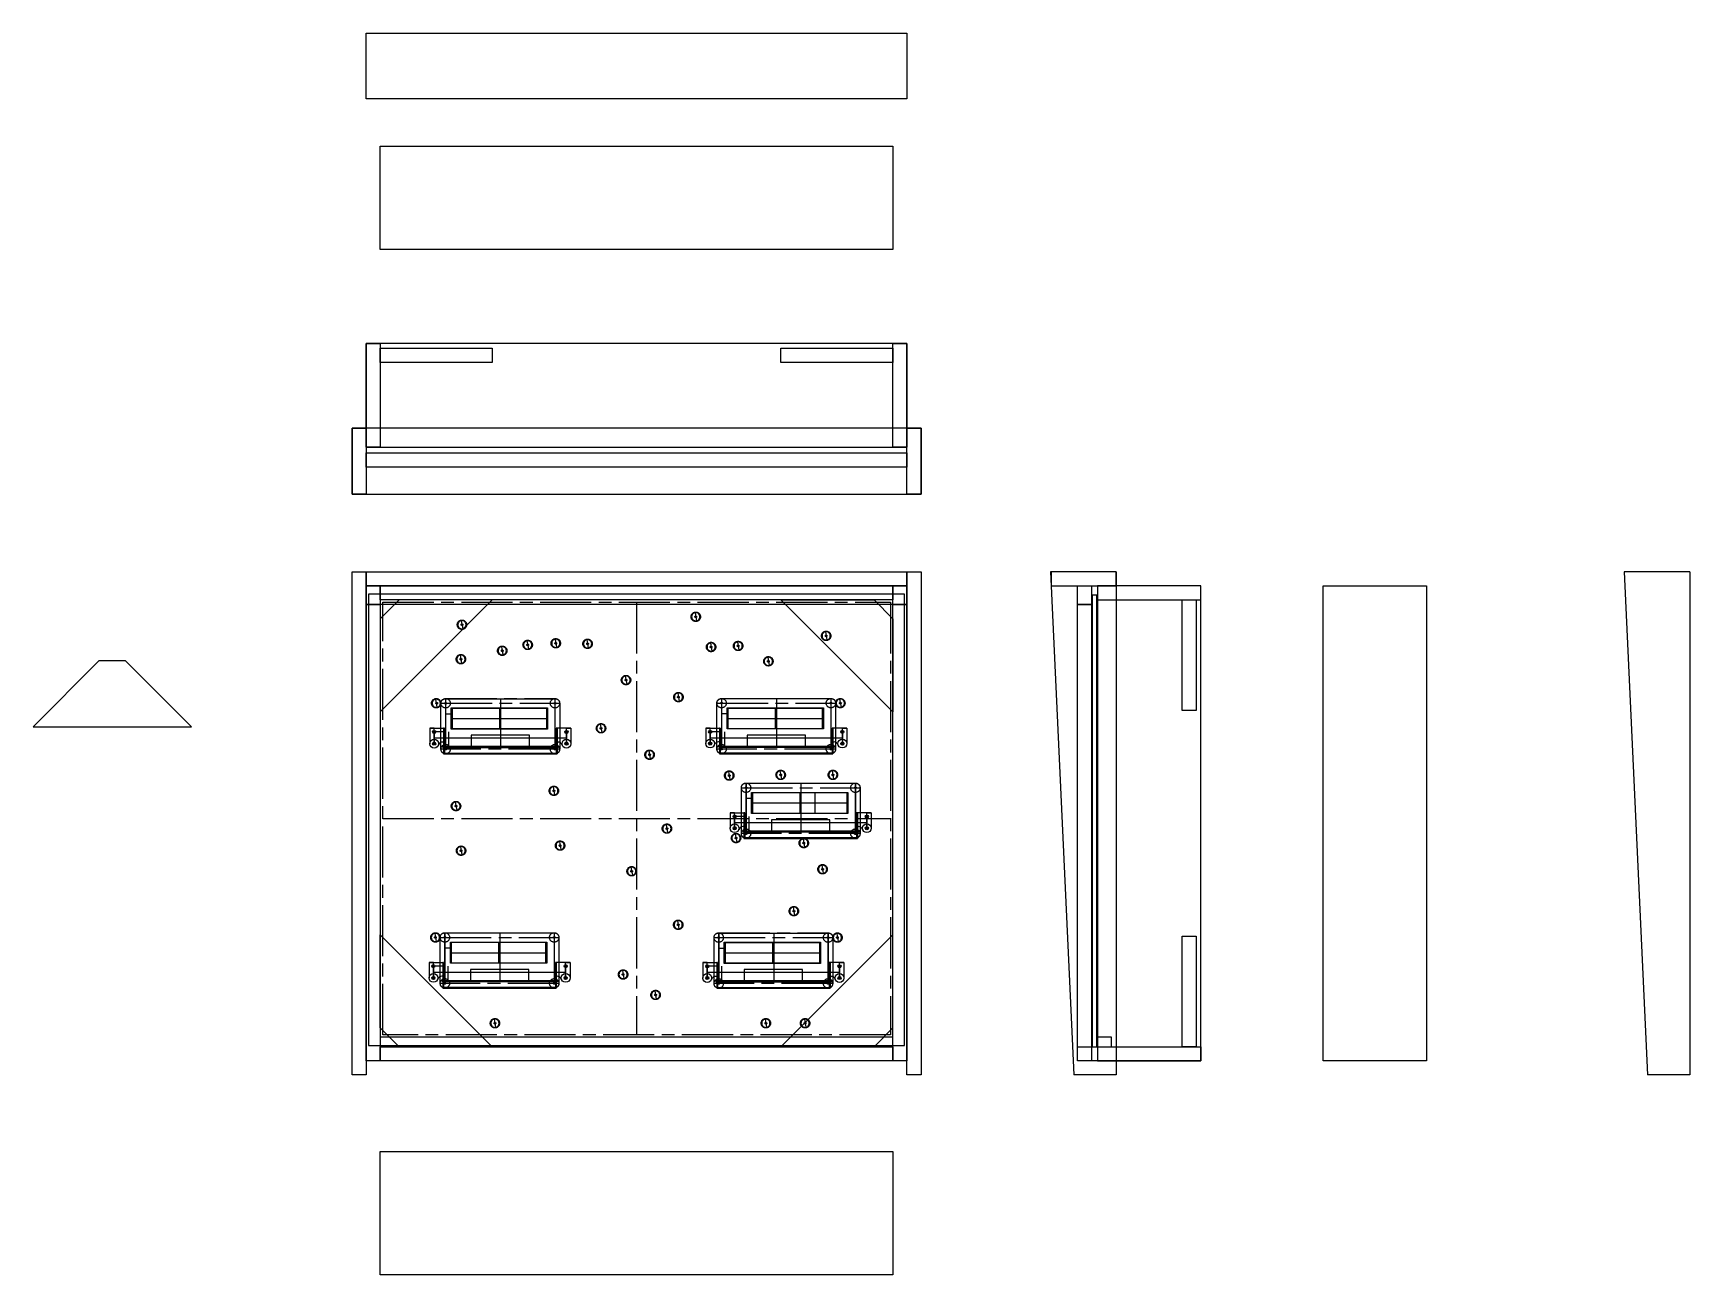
# Model space of a CAD drawing. Extents: x -36.7 to 51.4, y -18.6 to 47.4.
import ezdxf

# ---------------------------------------------------------------- set-up
doc = ezdxf.new("R2010")
doc.units = 0
doc.header["$LTSCALE"] = 5.43618
doc.header["$MEASUREMENT"] = 0
doc.linetypes.add('Center', pattern=[0.77, 0.5, -0.0725, 0.125, -0.0725])
doc.layers.add('ACRYLIC', color=12, linetype='Continuous', true_color=0xcc0000)
doc.layers.add('LAMPBOARD', color=3, linetype='Center', true_color=0x00ff00)
for name, color, linetype in [('ANGLEBRACKETS', 7, 'Continuous'), ('DISPLAYBRACKET', 7, 'Continuous'), ('LAMPSDXF', 7, 'Continuous'), ('RETAININGFRAME', 7, 'Continuous'), ('WOOD', 7, 'Continuous')]:
    doc.layers.add(name, color=color, linetype=linetype)

msp = doc.modelspace()

# ---------------------------------------------------------------- linework, layer by layer
at = {"layer": 'ACRYLIC'}
for p, q in [((-18.875, 17.562), (-18.875, -6.438)), ((9.625, 17.562), (-18.875, 17.562)), ((9.625, -6.438), (9.625, 17.562)), ((19.844, 17.5), (19.594, 17.5)), ((19.594, 17.5), (19.594, -6.5)), ((19.844, -6.5), (19.844, 17.5)), ((-14.777, 12.006), (-14.777, 12.006)), ((-14.483, 10.386), (-14.483, 11.511)), ((-14.483, 11.511), (-9.358, 11.511)), ((-9.358, 11.511), (-9.358, 10.386)), ((-0.106, 12.012), (-0.106, 12.012)), ((0.188, 10.392), (0.188, 11.517)), ((0.188, 11.517), (5.313, 11.517)), ((2.751, 11.517), (2.751, 10.392)), ((5.313, 11.517), (5.313, 10.392)), ((0.188, 10.954), (5.313, 10.954)), ((-15.296, 10.262), (-15.296, 10.262)), ((-9.358, 10.386), (-14.483, 10.386)), ((-8.258, 10.248), (-8.258, 10.248)), ((-0.625, 10.268), (-0.625, 10.268)), ((5.313, 10.392), (0.188, 10.392)), ((6.413, 10.254), (6.413, 10.254)), ((-15.296, 9.637), (-15.296, 9.637)), ((-8.258, 9.623), (-8.258, 9.623)), ((-0.625, 9.643), (-0.625, 9.643)), ((6.413, 9.629), (6.413, 9.629)), ((1.194, 7.514), (1.194, 7.514)), ((1.488, 5.894), (1.488, 7.019)), ((1.488, 7.019), (6.613, 7.019)), ((1.488, 6.456), (6.613, 6.456)), ((4.051, 7.019), (4.051, 5.894)), ((4.863, 5.894), (4.863, 7.019)), ((4.863, 7.019), (6.613, 7.019)), ((6.613, 7.019), (6.613, 5.894)), ((6.613, 7.019), (6.613, 5.894)), ((0.675, 5.77), (0.675, 5.77)), ((6.613, 5.894), (1.488, 5.894)), ((6.613, 5.894), (4.863, 5.894)), ((7.713, 5.756), (7.713, 5.756)), ((0.675, 5.145), (0.675, 5.145)), ((7.713, 5.131), (7.713, 5.131)), ((-14.819, -0.442), (-14.819, -0.442)), ((-0.259, -0.448), (-0.259, -0.448)), ((-14.525, -2.062), (-14.525, -0.938)), ((-14.525, -0.938), (-9.4, -0.938)), ((-14.525, -1.5), (-9.4, -1.5)), ((-11.963, -0.938), (-11.963, -2.062)), ((-9.4, -0.938), (-9.4, -2.062)), ((0.035, -2.068), (0.035, -0.944)), ((0.035, -0.944), (5.16, -0.944)), ((0.035, -1.506), (5.16, -1.506)), ((2.598, -0.944), (2.598, -2.068)), ((5.16, -0.944), (5.16, -2.068)), ((-15.338, -2.186), (-15.338, -2.186)), ((-9.4, -2.062), (-14.525, -2.062)), ((-8.3, -2.2), (-8.3, -2.2)), ((-0.778, -2.192), (-0.778, -2.192)), ((5.16, -2.068), (0.035, -2.068)), ((6.26, -2.206), (6.26, -2.206)), ((-15.338, -2.811), (-15.338, -2.811)), ((-8.3, -2.825), (-8.3, -2.825)), ((-0.778, -2.817), (-0.778, -2.817)), ((6.26, -2.831), (6.26, -2.831)), ((-18.875, -6.438), (9.625, -6.438)), ((19.594, -6.5), (19.844, -6.5))]:
    msp.add_line(p, q, dxfattribs=at)
at = {"layer": 'ANGLEBRACKETS'}
for p, q in [((-18.25, 11.3), (-12.3, 17.25)), ((-17.25, 17.25), (-18.25, 16.25)), ((-12.3, 17.25), (-17.25, 17.25)), ((9, 11.3), (3.05, 17.25)), ((3.05, 17.25), (8, 17.25)), ((8, 17.25), (9, 16.25)), ((-18.25, 16.25), (-18.25, 11.3)), ((9, 16.25), (9, 11.3)), ((-33.209, 14.01), (-36.709, 10.51)), ((-31.795, 14.01), (-33.209, 14.01)), ((-28.295, 10.51), (-31.795, 14.01)), ((-36.709, 10.51), (-28.295, 10.51)), ((-18.25, -0.55), (-12.3, -6.5)), ((-18.25, -5.5), (-18.25, -0.55)), ((9, -0.55), (3.05, -6.5)), ((9, -5.5), (9, -0.55)), ((-17.25, -6.5), (-18.25, -5.5)), ((8, -6.5), (9, -5.5)), ((-12.3, -6.5), (-17.25, -6.5)), ((3.05, -6.5), (8, -6.5))]:
    msp.add_line(p, q, dxfattribs=at)
at = {"layer": 'DISPLAYBRACKET'}
for p, q in [((-14.771, 11.998), (-8.97, 11.998)), ((-14.771, 9.453), (-14.771, 11.998)), ((-14.421, 10.398), (-14.421, 11.498)), ((-14.421, 11.498), (-9.421, 11.498)), ((-11.921, 11.498), (-11.921, 10.398)), ((-11.921, 11.498), (-11.921, 10.398)), ((-11.855, 11.998), (-11.855, 9.453)), ((-9.421, 11.498), (-9.421, 10.398)), ((-8.97, 11.998), (-8.97, 9.453)), ((-0.1, 12.004), (5.7, 12.004)), ((-0.1, 9.459), (-0.1, 12.004)), ((0.251, 10.404), (0.251, 11.504)), ((0.251, 11.504), (5.25, 11.504)), ((2.751, 11.504), (2.751, 10.404)), ((2.751, 11.504), (2.751, 10.404)), ((2.816, 12.004), (2.816, 9.459)), ((5.25, 11.504), (5.25, 10.404)), ((5.7, 12.004), (5.7, 9.459)), ((-14.771, 11.198), (-14.421, 11.198)), ((-14.421, 10.948), (-9.421, 10.948)), ((-14.095, 10.948), (-9.745, 10.948)), ((-0.1, 11.204), (0.251, 11.204)), ((0.251, 10.954), (5.25, 10.954)), ((0.576, 10.954), (4.926, 10.954)), ((-15.386, 10.428), (-15.62, 10.428)), ((-15.62, 10.428), (-15.62, 9.607)), ((-15.62, 10.428), (-14.845, 10.428)), ((-15.386, 10.315), (-15.386, 10.428)), ((-14.771, 10.232), (-15.386, 10.232)), ((-15.386, 9.607), (-15.386, 10.232)), ((-15.386, 9.919), (-8.355, 9.919)), ((-14.845, 9.692), (-14.942, 9.692)), ((-14.845, 10.428), (-14.886, 10.428)), ((-14.886, 10.428), (-14.886, 9.068)), ((-14.845, 10.428), (-14.845, 9.692)), ((-14.845, 9.692), (-14.845, 9.068)), ((-14.605, 9.393), (-14.605, 10.232)), ((-9.421, 10.398), (-14.421, 10.398)), ((-10.32, 10.053), (-13.421, 10.053)), ((-13.421, 10.053), (-13.421, 9.453)), ((-10.32, 9.453), (-10.32, 10.053)), ((-8.896, 10.428), (-8.855, 10.428)), ((-8.896, 10.428), (-8.896, 9.692)), ((-8.121, 10.428), (-8.896, 10.428)), ((-8.896, 9.692), (-8.896, 9.068)), ((-8.896, 9.692), (-8.799, 9.692)), ((-8.855, 10.428), (-8.855, 9.068)), ((-8.355, 10.315), (-8.355, 10.428)), ((-8.355, 10.428), (-8.121, 10.428)), ((-8.355, 9.607), (-8.355, 10.232)), ((-8.121, 10.428), (-8.121, 9.607)), ((-0.715, 10.434), (-0.949, 10.434)), ((-0.949, 10.434), (-0.949, 9.613)), ((-0.949, 10.434), (-0.174, 10.434)), ((-0.715, 10.321), (-0.715, 10.434)), ((-0.1, 10.238), (-0.715, 10.238)), ((-0.715, 9.613), (-0.715, 10.238)), ((-0.715, 9.925), (6.316, 9.925)), ((-0.174, 9.698), (-0.271, 9.698)), ((-0.174, 10.434), (-0.214, 10.434)), ((-0.214, 10.434), (-0.214, 9.074)), ((-0.174, 10.434), (-0.174, 9.698)), ((-0.174, 9.698), (-0.174, 9.074)), ((0.066, 9.399), (0.066, 10.238)), ((5.25, 10.404), (0.251, 10.404)), ((4.351, 10.059), (1.25, 10.059)), ((1.25, 10.059), (1.25, 9.459)), ((4.351, 9.459), (4.351, 10.059)), ((5.776, 10.434), (5.816, 10.434)), ((5.776, 10.434), (5.776, 9.698)), ((6.55, 10.434), (5.776, 10.434)), ((5.776, 9.698), (5.776, 9.074)), ((5.776, 9.698), (5.872, 9.698)), ((5.816, 10.434), (5.816, 9.074)), ((6.316, 10.321), (6.316, 10.434)), ((6.316, 10.434), (6.55, 10.434)), ((6.316, 9.613), (6.316, 10.238)), ((6.55, 10.434), (6.55, 9.613)), ((-14.911, 9.423), (-14.886, 9.423)), ((-14.905, 9.393), (-14.905, 9.453)), ((-14.905, 9.453), (-8.806, 9.453)), ((-8.806, 9.393), (-14.905, 9.393)), ((-14.886, 9.453), (-14.886, 9.493)), ((-14.886, 9.068), (-8.855, 9.068)), ((-14.845, 9.068), (-14.845, 9.108)), ((-14.845, 9.108), (-8.896, 9.108)), ((-8.97, 9.453), (-14.771, 9.453)), ((-13.421, 9.453), (-10.32, 9.453)), ((-8.831, 9.423), (-8.855, 9.423)), ((-8.806, 9.453), (-8.806, 9.393)), ((-0.239, 9.429), (-0.214, 9.429)), ((-0.234, 9.399), (-0.234, 9.459)), ((-0.234, 9.459), (5.865, 9.459)), ((5.865, 9.399), (-0.234, 9.399)), ((-0.214, 9.459), (-0.214, 9.499)), ((-0.214, 9.074), (5.816, 9.074)), ((-0.174, 9.074), (-0.174, 9.114)), ((-0.174, 9.114), (5.776, 9.114)), ((5.7, 9.459), (-0.1, 9.459)), ((1.25, 9.459), (4.351, 9.459)), ((5.84, 9.429), (5.816, 9.429)), ((5.865, 9.459), (5.865, 9.399)), ((1.2, 7.506), (7, 7.506)), ((1.2, 4.961), (1.2, 7.506)), ((4.115, 7.506), (4.115, 4.961)), ((7, 7.506), (7, 4.961)), ((1.2, 6.706), (1.55, 6.706)), ((1.55, 5.906), (1.55, 7.006)), ((1.55, 7.006), (6.551, 7.006)), ((1.55, 6.456), (6.551, 6.456)), ((1.875, 6.456), (6.226, 6.456)), ((4.051, 7.006), (4.051, 5.906)), ((4.051, 7.006), (4.051, 5.906)), ((6.551, 7.006), (6.551, 5.906)), ((0.586, 5.936), (0.351, 5.936)), ((0.351, 5.936), (0.351, 5.114)), ((0.351, 5.936), (1.125, 5.936)), ((0.586, 5.823), (0.586, 5.936)), ((1.2, 5.739), (0.586, 5.739)), ((0.586, 5.114), (0.586, 5.739)), ((0.586, 5.427), (7.615, 5.427)), ((1.125, 5.936), (1.085, 5.936)), ((1.085, 5.936), (1.085, 4.576)), ((1.125, 5.936), (1.125, 5.2)), ((1.365, 4.901), (1.365, 5.739)), ((6.551, 5.906), (1.55, 5.906)), ((5.651, 5.561), (2.55, 5.561)), ((2.55, 5.561), (2.55, 4.961)), ((5.651, 4.961), (5.651, 5.561)), ((7.075, 5.936), (7.115, 5.936)), ((7.075, 5.936), (7.075, 5.2)), ((7.849, 5.936), (7.075, 5.936)), ((7.115, 5.936), (7.115, 4.576)), ((7.615, 5.823), (7.615, 5.936)), ((7.615, 5.936), (7.849, 5.936)), ((7.615, 5.114), (7.615, 5.739)), ((7.849, 5.936), (7.849, 5.114)), ((1.125, 5.2), (1.029, 5.2)), ((1.06, 4.931), (1.085, 4.931)), ((1.065, 4.901), (1.065, 4.961)), ((1.065, 4.961), (7.165, 4.961)), ((7.165, 4.901), (1.065, 4.901)), ((1.085, 4.961), (1.085, 5.001)), ((1.085, 4.576), (7.115, 4.576)), ((1.125, 5.2), (1.125, 4.576)), ((1.125, 4.576), (1.125, 4.616)), ((1.125, 4.616), (7.075, 4.616)), ((7, 4.961), (1.2, 4.961)), ((2.55, 4.961), (5.651, 4.961)), ((7.075, 5.2), (7.075, 4.576)), ((7.075, 5.2), (7.172, 5.2)), ((7.141, 4.931), (7.115, 4.931)), ((7.165, 4.961), (7.165, 4.901)), ((-14.812, -0.45), (-9.012, -0.45)), ((-14.812, -2.995), (-14.812, -0.45)), ((-11.898, -0.45), (-11.898, -2.995)), ((-9.012, -0.45), (-9.012, -2.995)), ((-0.253, -0.456), (5.548, -0.456)), ((-0.253, -3.001), (-0.253, -0.456)), ((2.663, -0.456), (2.663, -3.001)), ((5.548, -0.456), (5.548, -3.001)), ((-14.812, -1.25), (-14.463, -1.25)), ((-14.463, -2.05), (-14.463, -0.95)), ((-14.463, -0.95), (-9.463, -0.95)), ((-14.463, -1.5), (-9.463, -1.5)), ((-14.137, -1.5), (-9.787, -1.5)), ((-11.963, -0.95), (-11.963, -2.05)), ((-11.963, -0.95), (-11.963, -2.05)), ((-9.463, -0.95), (-9.463, -2.05)), ((-0.253, -1.256), (0.098, -1.256)), ((0.098, -2.056), (0.098, -0.956)), ((0.098, -0.956), (5.098, -0.956)), ((0.098, -1.506), (5.098, -1.506)), ((0.422, -1.506), (4.772, -1.506)), ((2.598, -0.956), (2.598, -2.056)), ((2.598, -0.956), (2.598, -2.056)), ((5.098, -0.956), (5.098, -2.056)), ((-15.428, -2.02), (-15.662, -2.02)), ((-15.662, -2.02), (-15.662, -2.842)), ((-15.662, -2.02), (-14.887, -2.02)), ((-15.428, -2.133), (-15.428, -2.02)), ((-14.812, -2.216), (-15.428, -2.216)), ((-15.428, -2.842), (-15.428, -2.216)), ((-15.428, -2.529), (-8.398, -2.529)), ((-14.887, -2.02), (-14.928, -2.02)), ((-14.928, -2.02), (-14.928, -3.38)), ((-14.887, -2.02), (-14.887, -2.756)), ((-14.648, -3.055), (-14.648, -2.216)), ((-9.463, -2.05), (-14.463, -2.05)), ((-10.363, -2.395), (-13.463, -2.395)), ((-13.463, -2.395), (-13.463, -2.995)), ((-10.363, -2.995), (-10.363, -2.395)), ((-8.938, -2.02), (-8.898, -2.02)), ((-8.938, -2.02), (-8.938, -2.756)), ((-8.164, -2.02), (-8.938, -2.02)), ((-8.898, -2.02), (-8.898, -3.38)), ((-8.398, -2.133), (-8.398, -2.02)), ((-8.398, -2.02), (-8.164, -2.02)), ((-8.398, -2.842), (-8.398, -2.216)), ((-8.164, -2.02), (-8.164, -2.842)), ((-0.868, -2.026), (-1.101, -2.026)), ((-1.101, -2.026), (-1.101, -2.848)), ((-1.101, -2.026), (-0.328, -2.026)), ((-0.868, -2.139), (-0.868, -2.026)), ((-0.253, -2.223), (-0.868, -2.223)), ((-0.868, -2.848), (-0.868, -2.223)), ((-0.868, -2.535), (6.162, -2.535)), ((-0.328, -2.026), (-0.367, -2.026)), ((-0.367, -2.026), (-0.367, -3.386)), ((-0.328, -2.026), (-0.328, -2.762)), ((-0.087, -3.061), (-0.087, -2.223)), ((5.098, -2.056), (0.098, -2.056)), ((4.197, -2.401), (1.097, -2.401)), ((1.097, -2.401), (1.097, -3.001)), ((4.197, -3.001), (4.197, -2.401)), ((5.622, -2.026), (5.662, -2.026)), ((5.622, -2.026), (5.622, -2.762)), ((6.396, -2.026), (5.622, -2.026)), ((5.662, -2.026), (5.662, -3.386)), ((6.162, -2.139), (6.162, -2.026)), ((6.162, -2.026), (6.396, -2.026)), ((6.162, -2.848), (6.162, -2.223)), ((6.396, -2.026), (6.396, -2.848)), ((-14.887, -2.756), (-14.984, -2.756)), ((-14.953, -3.025), (-14.928, -3.025)), ((-14.947, -3.055), (-14.947, -2.995)), ((-14.947, -2.995), (-8.848, -2.995)), ((-8.848, -3.055), (-14.947, -3.055)), ((-14.928, -2.995), (-14.928, -2.955)), ((-14.928, -3.38), (-8.898, -3.38)), ((-14.887, -2.756), (-14.887, -3.38)), ((-14.887, -3.38), (-14.887, -3.34)), ((-14.887, -3.34), (-8.938, -3.34)), ((-9.012, -2.995), (-14.812, -2.995)), ((-13.463, -2.995), (-10.363, -2.995)), ((-8.938, -2.756), (-8.938, -3.38)), ((-8.938, -2.756), (-8.841, -2.756)), ((-8.873, -3.025), (-8.898, -3.025)), ((-8.848, -2.995), (-8.848, -3.055)), ((-0.328, -2.762), (-0.424, -2.762)), ((-0.393, -3.031), (-0.367, -3.031)), ((-0.388, -3.061), (-0.388, -3.001)), ((-0.388, -3.001), (5.713, -3.001)), ((5.713, -3.061), (-0.388, -3.061)), ((-0.367, -3.001), (-0.367, -2.961)), ((-0.367, -3.386), (5.662, -3.386)), ((-0.328, -2.762), (-0.328, -3.386)), ((-0.328, -3.386), (-0.328, -3.346)), ((-0.328, -3.346), (5.622, -3.346)), ((5.548, -3.001), (-0.253, -3.001)), ((1.097, -3.001), (4.197, -3.001)), ((5.622, -2.762), (5.622, -3.386)), ((5.622, -2.762), (5.719, -2.762)), ((5.688, -3.031), (5.662, -3.031)), ((5.713, -3.001), (5.713, -3.061))]:
    msp.add_line(p, q, dxfattribs=at)
for centre, radius in [((-15.386, 9.607), 0.234), ((-15.386, 10.232), 0.0838), ((-15.386, 9.607), 0.0838), ((-8.355, 9.607), 0.234), ((-8.355, 10.232), 0.0838), ((-8.355, 9.607), 0.0838), ((-0.715, 9.613), 0.234), ((-0.715, 10.238), 0.0838), ((-0.715, 9.613), 0.0838), ((6.316, 9.613), 0.234), ((6.316, 10.238), 0.0838), ((6.316, 9.613), 0.0838), ((0.586, 5.114), 0.234), ((0.586, 5.739), 0.0838), ((7.615, 5.114), 0.234), ((7.615, 5.739), 0.0838), ((0.586, 5.114), 0.0838), ((7.615, 5.114), 0.0838), ((-15.428, -2.842), 0.234), ((-15.428, -2.216), 0.0838), ((-8.398, -2.842), 0.234), ((-8.398, -2.216), 0.0838), ((-0.868, -2.848), 0.234), ((-0.868, -2.223), 0.0838), ((6.162, -2.848), 0.234), ((6.162, -2.223), 0.0838), ((-15.428, -2.842), 0.0838), ((-8.398, -2.842), 0.0838), ((-0.868, -2.848), 0.0838), ((6.162, -2.848), 0.0838)]:
    msp.add_circle(centre, radius, dxfattribs=at)
for centre, start, end in [((-14.942, 9.458), 90, 161.53209), ((-8.799, 9.458), 18.46791, 90), ((-0.271, 9.464), 90, 161.53209), ((5.872, 9.464), 18.46791, 90), ((1.029, 4.966), 90, 161.53209), ((7.172, 4.966), 18.46791, 90), ((-14.984, -2.99), 90, 161.53209), ((-8.841, -2.99), 18.46791, 90), ((-0.424, -2.996), 90, 161.53209), ((5.719, -2.996), 18.46791, 90)]:
    msp.add_arc(centre, 0.234, start, end, dxfattribs=at)
at = {"layer": 'LAMPBOARD'}
for p, q in [((-18.125, -5.875), (-18.125, 17.125)), ((-18.125, 17.125), (8.875, 17.125)), ((-4.625, 17.125), (-4.625, -5.875)), ((8.875, 17.125), (8.875, -5.875)), ((-13.954, 15.931), (-13.865, 15.931)), ((-13.947, 16.146), (-13.872, 15.715)), ((-13.91, 15.975), (-13.91, 15.886)), ((-1.524, 16.353), (-1.435, 16.353)), ((-1.517, 16.569), (-1.442, 16.138)), ((-1.48, 16.398), (-1.48, 16.309)), ((-10.452, 15.075), (-10.377, 14.644)), ((-8.958, 15.16), (-8.883, 14.728)), ((-8.921, 14.989), (-8.921, 14.9)), ((-7.267, 15.132), (-7.192, 14.7)), ((0.737, 15.019), (0.813, 14.587)), ((5.409, 15.339), (5.498, 15.339)), ((5.416, 15.554), (5.492, 15.123)), ((5.454, 15.383), (5.454, 15.294)), ((-14.011, 14.099), (-13.922, 14.099)), ((-14.004, 14.314), (-13.928, 13.883)), ((-13.966, 14.143), (-13.966, 14.054)), ((-11.812, 14.549), (-11.723, 14.549)), ((-11.805, 14.765), (-11.73, 14.334)), ((-11.768, 14.594), (-11.768, 14.505)), ((-10.459, 14.86), (-10.37, 14.86)), ((-10.415, 14.904), (-10.415, 14.815)), ((-8.965, 14.944), (-8.876, 14.944)), ((-7.274, 14.916), (-7.185, 14.916)), ((-7.23, 14.96), (-7.23, 14.871)), ((-0.707, 14.747), (-0.618, 14.747)), ((-0.7, 14.963), (-0.625, 14.531)), ((-0.662, 14.791), (-0.662, 14.702)), ((0.731, 14.803), (0.82, 14.803)), ((0.775, 14.848), (0.775, 14.759)), ((2.344, 14.202), (2.419, 13.77)), ((2.337, 13.986), (2.426, 13.986)), ((2.382, 14.03), (2.382, 13.941)), ((-5.232, 12.987), (-5.143, 12.987)), ((-5.225, 13.203), (-5.15, 12.771)), ((-5.188, 13.031), (-5.188, 12.942)), ((-15.315, 11.972), (-15.239, 11.54)), ((-15.027, 11.756), (-8.714, 11.756)), ((-15.027, 9.318), (-15.027, 11.756)), ((-14.777, 12.006), (-14.777, 9.068)), ((-14.777, 12.006), (-8.964, 12.006)), ((-8.964, 12.006), (-8.964, 9.068)), ((-8.714, 11.756), (-8.714, 9.318)), ((-2.443, 12.082), (-2.354, 12.082)), ((-2.437, 12.298), (-2.361, 11.866)), ((-2.399, 12.127), (-2.399, 12.038)), ((-0.356, 11.762), (5.957, 11.762)), ((-0.356, 9.324), (-0.356, 11.762)), ((-0.106, 12.012), (-0.106, 9.074)), ((-0.106, 12.012), (5.707, 12.012)), ((5.707, 12.012), (5.707, 9.074)), ((5.957, 11.762), (5.957, 9.324)), ((6.162, 11.762), (6.251, 11.762)), ((6.169, 11.978), (6.245, 11.546)), ((6.207, 11.807), (6.207, 11.718)), ((-6.554, 10.642), (-6.478, 10.211)), ((-15.43, 10.232), (-15.341, 10.232)), ((-15.386, 10.276), (-15.386, 9.562)), ((-8.311, 10.232), (-8.4, 10.232)), ((-8.355, 10.276), (-8.355, 9.562)), ((-6.561, 10.426), (-6.472, 10.426)), ((-6.516, 10.471), (-6.516, 10.382)), ((-0.759, 10.238), (-0.67, 10.238)), ((-0.715, 10.282), (-0.715, 9.568)), ((6.36, 10.238), (6.271, 10.238)), ((6.316, 10.282), (6.316, 9.568)), ((-15.43, 9.607), (-15.341, 9.607)), ((-8.714, 9.318), (-15.027, 9.318)), ((-8.964, 9.068), (-14.777, 9.068)), ((-8.4, 9.607), (-8.311, 9.607)), ((-3.981, 9.021), (-3.892, 9.021)), ((-3.974, 9.237), (-3.899, 8.805)), ((-3.936, 9.066), (-3.936, 8.977)), ((-0.759, 9.613), (-0.67, 9.613)), ((5.957, 9.324), (-0.356, 9.324)), ((5.707, 9.074), (-0.106, 9.074)), ((6.271, 9.613), (6.36, 9.613)), ((0.261, 8.129), (0.337, 7.698)), ((0.299, 7.958), (0.299, 7.869)), ((2.992, 7.949), (3.081, 7.949)), ((2.999, 8.165), (3.075, 7.734)), ((3.037, 7.994), (3.037, 7.905)), ((5.768, 7.949), (5.857, 7.949)), ((5.775, 8.165), (5.85, 7.734)), ((5.813, 7.994), (5.813, 7.905)), ((-9.069, 7.102), (-8.98, 7.102)), ((-9.062, 7.318), (-8.987, 6.886)), ((-9.024, 7.146), (-9.024, 7.057)), ((0.255, 7.913), (0.344, 7.913)), ((0.944, 4.826), (0.944, 7.264)), ((0.944, 7.264), (7.257, 7.264)), ((1.194, 7.514), (7.007, 7.514)), ((1.194, 7.514), (1.194, 4.576)), ((7.007, 7.514), (7.007, 4.576)), ((7.257, 7.264), (7.257, 4.826)), ((-14.271, 6.29), (-14.182, 6.29)), ((-14.265, 6.506), (-14.189, 6.075)), ((-14.227, 6.335), (-14.227, 6.246)), ((-18.125, 5.625), (8.875, 5.625)), ((-3.05, 5.31), (-2.975, 4.878)), ((0.541, 5.739), (0.63, 5.739)), ((0.586, 5.784), (0.586, 5.07)), ((7.66, 5.739), (7.571, 5.739)), ((7.615, 5.784), (7.615, 5.07)), ((-8.728, 4.406), (-8.653, 3.975)), ((-3.057, 5.094), (-2.968, 5.094)), ((-3.012, 5.138), (-3.012, 5.049)), ((0.541, 5.114), (0.63, 5.114)), ((0.617, 4.591), (0.706, 4.591)), ((0.624, 4.806), (0.699, 4.375)), ((0.662, 4.635), (0.662, 4.546)), ((7.257, 4.826), (0.944, 4.826)), ((7.007, 4.576), (1.194, 4.576)), ((4.228, 4.542), (4.303, 4.11)), ((7.571, 5.114), (7.66, 5.114)), ((-14.001, 3.92), (-13.912, 3.92)), ((-13.994, 4.136), (-13.919, 3.704)), ((-13.957, 3.964), (-13.957, 3.875)), ((-8.735, 4.19), (-8.646, 4.19)), ((-8.69, 4.235), (-8.69, 4.146)), ((4.221, 4.326), (4.31, 4.326)), ((4.266, 4.37), (4.266, 4.282)), ((-4.933, 2.828), (-4.844, 2.828)), ((-4.926, 3.044), (-4.85, 2.612)), ((-4.888, 2.872), (-4.888, 2.783)), ((5.218, 2.933), (5.307, 2.933)), ((5.225, 3.149), (5.301, 2.718)), ((5.263, 2.978), (5.263, 2.889)), ((3.698, 0.922), (3.773, 0.49)), ((-2.45, 0.196), (-2.374, -0.235)), ((-2.412, 0.025), (-2.412, -0.064)), ((3.691, 0.706), (3.78, 0.706)), ((3.736, 0.751), (3.736, 0.662)), ((-15.363, -0.692), (-15.274, -0.692)), ((-15.357, -0.476), (-15.281, -0.908)), ((-15.319, -0.647), (-15.319, -0.736)), ((-15.069, -3.13), (-15.069, -0.692)), ((-15.069, -0.692), (-8.756, -0.692)), ((-14.819, -0.442), (-9.006, -0.442)), ((-14.819, -0.442), (-14.819, -3.38)), ((-9.006, -0.442), (-9.006, -3.38)), ((-8.756, -0.692), (-8.756, -3.13)), ((-2.457, -0.019), (-2.368, -0.019)), ((-0.509, -0.698), (5.804, -0.698)), ((-0.509, -3.136), (-0.509, -0.698)), ((-0.259, -0.448), (-0.259, -3.386)), ((-0.259, -0.448), (5.554, -0.448)), ((5.554, -0.448), (5.554, -3.386)), ((5.804, -0.698), (5.804, -3.136)), ((6.009, -0.698), (6.098, -0.698)), ((6.016, -0.482), (6.092, -0.914)), ((6.054, -0.653), (6.054, -0.742)), ((-15.472, -2.216), (-15.383, -2.216)), ((-15.428, -2.172), (-15.428, -2.886)), ((-8.353, -2.216), (-8.442, -2.216)), ((-8.398, -2.172), (-8.398, -2.886)), ((-5.38, -2.445), (-5.304, -2.876)), ((-5.342, -2.616), (-5.342, -2.705)), ((-0.912, -2.223), (-0.823, -2.223)), ((-0.868, -2.178), (-0.868, -2.892)), ((6.207, -2.223), (6.118, -2.223)), ((6.162, -2.178), (6.162, -2.892)), ((-15.472, -2.842), (-15.383, -2.842)), ((-8.756, -3.13), (-15.069, -3.13)), ((-9.006, -3.38), (-14.819, -3.38)), ((-8.442, -2.842), (-8.353, -2.842)), ((-5.387, -2.661), (-5.298, -2.661)), ((-0.912, -2.848), (-0.823, -2.848)), ((5.804, -3.136), (-0.509, -3.136)), ((5.554, -3.386), (-0.259, -3.386)), ((6.118, -2.848), (6.207, -2.848)), ((-3.659, -3.748), (-3.57, -3.748)), ((-3.653, -3.532), (-3.577, -3.964)), ((-3.615, -3.703), (-3.615, -3.792)), ((-18.125, -5.875), (-18.125, -5.25)), ((-12.2, -5.25), (-12.111, -5.25)), ((-12.193, -5.034), (-12.118, -5.466)), ((-12.155, -5.205), (-12.155, -5.295)), ((2.203, -5.25), (2.292, -5.25)), ((2.21, -5.034), (2.285, -5.466)), ((2.248, -5.205), (2.248, -5.295)), ((4.289, -5.25), (4.378, -5.25)), ((4.296, -5.034), (4.371, -5.466)), ((4.333, -5.205), (4.333, -5.295)), ((8.875, -5.875), (-18.125, -5.875))]:
    msp.add_line(p, q, dxfattribs=at)
for centre, radius in [((-13.91, 15.931), 0.25), ((-13.91, 15.931), 0.0445), ((-1.48, 16.353), 0.25), ((-1.48, 16.353), 0.0445), ((-10.415, 14.86), 0.25), ((-8.921, 14.944), 0.25), ((-8.921, 14.944), 0.0445), ((-7.23, 14.916), 0.25), ((-0.662, 14.747), 0.25), ((0.775, 14.803), 0.25), ((5.454, 15.339), 0.25), ((5.454, 15.339), 0.0445), ((-13.966, 14.099), 0.25), ((-13.966, 14.099), 0.0445), ((-11.768, 14.549), 0.25), ((-11.768, 14.549), 0.0445), ((-10.415, 14.86), 0.0445), ((-7.23, 14.916), 0.0445), ((-0.662, 14.747), 0.0445), ((0.775, 14.803), 0.0445), ((2.382, 13.986), 0.25), ((-5.188, 12.987), 0.25), ((2.382, 13.986), 0.0445), ((-5.188, 12.987), 0.0445), ((-2.399, 12.082), 0.25), ((-15.277, 11.756), 0.25), ((-15.246, 11.756), 0.0445), ((-14.777, 11.756), 0.25), ((-14.777, 11.756), 0.0445), ((-8.964, 11.756), 0.25), ((-8.964, 11.756), 0.0445), ((-2.399, 12.082), 0.0445), ((-0.106, 11.762), 0.25), ((-0.106, 11.762), 0.0445), ((5.707, 11.762), 0.25), ((5.707, 11.762), 0.0445), ((6.207, 11.762), 0.25), ((6.207, 11.762), 0.0445), ((-6.516, 10.426), 0.25), ((-15.386, 10.232), 0.0445), ((-8.355, 10.232), 0.0445), ((-6.516, 10.426), 0.0445), ((-0.715, 10.238), 0.0445), ((6.316, 10.238), 0.0445), ((-15.386, 9.607), 0.0445), ((-14.777, 9.318), 0.25), ((-14.777, 9.318), 0.0445), ((-8.964, 9.318), 0.25), ((-8.964, 9.318), 0.0445), ((-8.355, 9.607), 0.0445), ((-3.936, 9.021), 0.25), ((-3.936, 9.021), 0.0445), ((-0.715, 9.613), 0.0445), ((-0.106, 9.324), 0.25), ((-0.106, 9.324), 0.0445), ((5.707, 9.324), 0.25), ((5.707, 9.324), 0.0445), ((6.316, 9.613), 0.0445), ((0.299, 7.913), 0.25), ((0.299, 7.913), 0.0445), ((3.037, 7.949), 0.25), ((3.037, 7.949), 0.0445), ((5.813, 7.949), 0.25), ((5.813, 7.949), 0.0445), ((-9.024, 7.102), 0.25), ((-9.024, 7.102), 0.0445), ((1.194, 7.264), 0.25), ((1.194, 7.264), 0.0445), ((7.007, 7.264), 0.25), ((7.007, 7.264), 0.0445), ((-14.227, 6.29), 0.25), ((-14.227, 6.29), 0.0445), ((-3.012, 5.094), 0.25), ((0.586, 5.739), 0.0445), ((7.615, 5.739), 0.0445), ((-8.69, 4.19), 0.25), ((-3.012, 5.094), 0.0445), ((0.662, 4.591), 0.25), ((0.586, 5.114), 0.0445), ((0.662, 4.591), 0.0445), ((1.194, 4.826), 0.25), ((1.194, 4.826), 0.0445), ((4.266, 4.326), 0.25), ((7.007, 4.826), 0.25), ((7.007, 4.826), 0.0445), ((7.615, 5.114), 0.0445), ((-13.957, 3.92), 0.25), ((-13.957, 3.92), 0.0445), ((-8.69, 4.19), 0.0445), ((4.266, 4.326), 0.0445), ((-4.888, 2.828), 0.25), ((-4.888, 2.828), 0.0445), ((5.263, 2.933), 0.25), ((5.263, 2.933), 0.0445), ((3.736, 0.706), 0.25), ((-2.412, -0.019), 0.25), ((-2.412, -0.019), 0.0445), ((3.736, 0.706), 0.0445), ((-15.319, -0.692), 0.25), ((-15.319, -0.692), 0.0445), ((-14.819, -0.692), 0.25), ((-14.819, -0.692), 0.0445), ((-9.006, -0.692), 0.25), ((-9.006, -0.692), 0.0445), ((-0.259, -0.698), 0.25), ((-0.259, -0.698), 0.0445), ((5.554, -0.698), 0.25), ((5.554, -0.698), 0.0445), ((6.054, -0.698), 0.25), ((6.054, -0.698), 0.0445), ((-15.428, -2.216), 0.0445), ((-8.398, -2.216), 0.0445), ((-5.342, -2.661), 0.25), ((-5.342, -2.661), 0.0445), ((-0.868, -2.223), 0.0445), ((6.162, -2.223), 0.0445), ((-15.428, -2.842), 0.0445), ((-14.819, -3.13), 0.25), ((-14.819, -3.13), 0.0445), ((-9.006, -3.13), 0.25), ((-9.006, -3.13), 0.0445), ((-8.398, -2.842), 0.0445), ((-3.615, -3.748), 0.25), ((-0.868, -2.848), 0.0445), ((-0.259, -3.136), 0.25), ((-0.259, -3.136), 0.0445), ((5.554, -3.136), 0.25), ((5.554, -3.136), 0.0445), ((6.162, -2.848), 0.0445), ((-3.615, -3.748), 0.0445), ((-12.155, -5.25), 0.25), ((-12.155, -5.25), 0.0445), ((2.248, -5.25), 0.25), ((2.248, -5.25), 0.0445), ((4.333, -5.25), 0.25), ((4.333, -5.25), 0.0445)]:
    msp.add_circle(centre, radius, dxfattribs=at)
for points in [[(-15.027, 11.756), (-15.02, 11.8), (-15.007, 11.886), (-14.907, 11.986), (-14.821, 11.999), (-14.777, 12.006)], [(-8.964, 12.006), (-8.92, 11.999), (-8.834, 11.986), (-8.734, 11.886), (-8.721, 11.8), (-8.714, 11.756)], [(-0.356, 11.762), (-0.349, 11.806), (-0.336, 11.892), (-0.236, 11.992), (-0.15, 12.005), (-0.106, 12.012)], [(5.707, 12.012), (5.751, 12.005), (5.837, 11.992), (5.937, 11.892), (5.95, 11.806), (5.957, 11.762)], [(-14.777, 9.068), (-14.821, 9.075), (-14.907, 9.088), (-15.007, 9.188), (-15.02, 9.274), (-15.027, 9.318)], [(-8.714, 9.318), (-8.721, 9.274), (-8.734, 9.188), (-8.834, 9.088), (-8.92, 9.075), (-8.964, 9.068)], [(-0.106, 9.074), (-0.15, 9.081), (-0.236, 9.094), (-0.336, 9.194), (-0.349, 9.28), (-0.356, 9.324)], [(5.957, 9.324), (5.95, 9.28), (5.937, 9.194), (5.837, 9.094), (5.751, 9.081), (5.707, 9.074)], [(0.944, 7.264), (0.951, 7.308), (0.964, 7.394), (1.064, 7.494), (1.15, 7.507), (1.194, 7.514)], [(7.007, 7.514), (7.051, 7.507), (7.137, 7.494), (7.237, 7.394), (7.25, 7.308), (7.257, 7.264)], [(1.194, 4.576), (1.15, 4.583), (1.064, 4.596), (0.964, 4.696), (0.951, 4.782), (0.944, 4.826)], [(7.257, 4.826), (7.25, 4.782), (7.237, 4.696), (7.137, 4.596), (7.051, 4.583), (7.007, 4.576)], [(-15.069, -0.692), (-15.062, -0.648), (-15.049, -0.562), (-14.949, -0.462), (-14.863, -0.449), (-14.819, -0.442)], [(-9.006, -0.442), (-8.962, -0.449), (-8.876, -0.462), (-8.776, -0.562), (-8.763, -0.648), (-8.756, -0.692)], [(-0.509, -0.698), (-0.502, -0.654), (-0.489, -0.568), (-0.389, -0.468), (-0.303, -0.455), (-0.259, -0.448)], [(5.554, -0.448), (5.598, -0.455), (5.684, -0.468), (5.784, -0.568), (5.797, -0.654), (5.804, -0.698)], [(-14.819, -3.38), (-14.863, -3.373), (-14.949, -3.36), (-15.049, -3.26), (-15.062, -3.174), (-15.069, -3.13)], [(-8.756, -3.13), (-8.763, -3.174), (-8.776, -3.26), (-8.876, -3.36), (-8.962, -3.373), (-9.006, -3.38)], [(-0.259, -3.386), (-0.303, -3.379), (-0.389, -3.366), (-0.489, -3.266), (-0.502, -3.18), (-0.509, -3.136)], [(5.804, -3.136), (5.797, -3.18), (5.784, -3.266), (5.684, -3.366), (5.598, -3.379), (5.554, -3.386)]]:
    msp.add_open_spline(points, degree=3, knots=[0, 0, 0, 0, 0.336912, 0.663088, 1, 1, 1, 1], dxfattribs=at)
at = {"layer": 'LAMPSDXF'}
for p, q in [((-13.691, 15.931), (-13.691, 15.931)), ((-1.261, 16.353), (-1.261, 16.353)), ((5.673, 15.339), (5.673, 15.339)), ((-13.747, 14.099), (-13.747, 14.099)), ((-11.549, 14.549), (-11.549, 14.549)), ((-10.196, 14.86), (-10.196, 14.86)), ((-8.702, 14.944), (-8.702, 14.944)), ((-7.011, 14.916), (-7.011, 14.916)), ((-0.443, 14.747), (-0.443, 14.747)), ((0.994, 14.803), (0.994, 14.803)), ((2.601, 13.986), (2.601, 13.986)), ((-4.969, 12.987), (-4.969, 12.987)), ((-15.039, 11.818), (-15.039, 11.818)), ((-2.18, 12.082), (-2.18, 12.082)), ((6.349, 11.787), (6.349, 11.787)), ((-6.297, 10.426), (-6.297, 10.426)), ((-3.717, 9.021), (-3.717, 9.021)), ((3.256, 7.949), (3.256, 7.949)), ((6.032, 7.949), (6.032, 7.949)), ((-8.805, 7.102), (-8.805, 7.102)), ((0.518, 7.913), (0.518, 7.913)), ((-14.008, 6.29), (-14.008, 6.29)), ((-2.793, 5.094), (-2.793, 5.094)), ((1.107, 5.193), (1.107, 5.193)), ((4.686, 4.938), (4.686, 4.938)), ((-13.738, 3.92), (-13.738, 3.92)), ((-8.471, 4.19), (-8.471, 4.19)), ((-4.669, 2.828), (-4.669, 2.828)), ((5.482, 2.933), (5.482, 2.933)), ((3.955, 0.706), (3.955, 0.706)), ((-15.065, -0.647), (-15.065, -0.647)), ((-2.193, -0.019), (-2.193, -0.019)), ((6.205, -0.649), (6.205, -0.649)), ((-5.123, -2.661), (-5.123, -2.661)), ((-3.396, -3.748), (-3.396, -3.748)), ((-11.936, -5.25), (-11.936, -5.25)), ((2.467, -5.25), (2.467, -5.25)), ((4.552, -5.25), (4.552, -5.25))]:
    msp.add_line(p, q, dxfattribs=at)
for points in [[(-13.691, 15.931), (-13.693, 15.905), (-13.699, 15.854), (-13.739, 15.787), (-13.798, 15.737), (-13.871, 15.711), (-13.948, 15.711), (-14.021, 15.737), (-14.081, 15.787), (-14.12, 15.854), (-14.133, 15.931), (-14.12, 16.007), (-14.081, 16.074), (-14.021, 16.124), (-13.948, 16.151), (-13.871, 16.151), (-13.798, 16.124), (-13.739, 16.074), (-13.699, 16.007), (-13.693, 15.956), (-13.691, 15.931)], [(-1.261, 16.353), (-1.263, 16.328), (-1.269, 16.277), (-1.309, 16.21), (-1.368, 16.16), (-1.441, 16.133), (-1.519, 16.133), (-1.592, 16.16), (-1.651, 16.21), (-1.69, 16.277), (-1.703, 16.353), (-1.69, 16.43), (-1.651, 16.497), (-1.592, 16.547), (-1.519, 16.573), (-1.441, 16.573), (-1.368, 16.547), (-1.309, 16.497), (-1.269, 16.43), (-1.263, 16.379), (-1.261, 16.353)], [(-10.196, 14.86), (-10.198, 14.834), (-10.203, 14.783), (-10.244, 14.716), (-10.303, 14.666), (-10.376, 14.639), (-10.453, 14.639), (-10.526, 14.666), (-10.586, 14.716), (-10.625, 14.783), (-10.638, 14.86), (-10.625, 14.936), (-10.586, 15.003), (-10.526, 15.053), (-10.453, 15.08), (-10.376, 15.08), (-10.303, 15.053), (-10.244, 15.003), (-10.203, 14.936), (-10.198, 14.885), (-10.196, 14.86)], [(-8.702, 14.944), (-8.704, 14.918), (-8.71, 14.868), (-8.75, 14.8), (-8.809, 14.75), (-8.882, 14.724), (-8.96, 14.724), (-9.033, 14.75), (-9.092, 14.8), (-9.131, 14.868), (-9.144, 14.944), (-9.131, 15.021), (-9.092, 15.088), (-9.033, 15.138), (-8.96, 15.164), (-8.882, 15.164), (-8.809, 15.138), (-8.75, 15.088), (-8.71, 15.021), (-8.704, 14.97), (-8.702, 14.944)], [(-7.011, 14.916), (-7.013, 14.89), (-7.018, 14.839), (-7.059, 14.772), (-7.118, 14.722), (-7.191, 14.696), (-7.268, 14.696), (-7.341, 14.722), (-7.401, 14.772), (-7.44, 14.839), (-7.453, 14.916), (-7.44, 14.992), (-7.401, 15.06), (-7.341, 15.109), (-7.268, 15.136), (-7.191, 15.136), (-7.118, 15.109), (-7.059, 15.06), (-7.018, 14.992), (-7.013, 14.942), (-7.011, 14.916)], [(0.994, 14.803), (0.992, 14.778), (0.986, 14.727), (0.946, 14.66), (0.887, 14.61), (0.814, 14.583), (0.736, 14.583), (0.663, 14.61), (0.604, 14.66), (0.565, 14.727), (0.552, 14.803), (0.565, 14.88), (0.604, 14.947), (0.663, 14.997), (0.736, 15.023), (0.814, 15.023), (0.887, 14.997), (0.946, 14.947), (0.986, 14.88), (0.992, 14.829), (0.994, 14.803)], [(5.673, 15.339), (5.67, 15.313), (5.665, 15.262), (5.625, 15.195), (5.566, 15.145), (5.493, 15.119), (5.415, 15.119), (5.342, 15.145), (5.283, 15.195), (5.244, 15.262), (5.23, 15.339), (5.244, 15.415), (5.283, 15.482), (5.342, 15.532), (5.415, 15.559), (5.493, 15.559), (5.566, 15.532), (5.625, 15.482), (5.665, 15.415), (5.67, 15.364), (5.673, 15.339)], [(-13.747, 14.099), (-13.75, 14.073), (-13.755, 14.022), (-13.795, 13.955), (-13.854, 13.905), (-13.927, 13.878), (-14.005, 13.878), (-14.078, 13.905), (-14.137, 13.955), (-14.176, 14.022), (-14.19, 14.099), (-14.176, 14.175), (-14.137, 14.242), (-14.078, 14.292), (-14.005, 14.319), (-13.927, 14.319), (-13.854, 14.292), (-13.795, 14.242), (-13.755, 14.175), (-13.75, 14.124), (-13.747, 14.099)], [(-11.549, 14.549), (-11.551, 14.524), (-11.556, 14.473), (-11.597, 14.406), (-11.656, 14.356), (-11.729, 14.329), (-11.806, 14.329), (-11.879, 14.356), (-11.939, 14.406), (-11.978, 14.473), (-11.991, 14.549), (-11.978, 14.626), (-11.939, 14.693), (-11.879, 14.743), (-11.806, 14.77), (-11.729, 14.77), (-11.656, 14.743), (-11.597, 14.693), (-11.556, 14.626), (-11.551, 14.575), (-11.549, 14.549)], [(-0.443, 14.747), (-0.446, 14.721), (-0.451, 14.67), (-0.491, 14.603), (-0.55, 14.553), (-0.624, 14.527), (-0.701, 14.527), (-0.774, 14.553), (-0.834, 14.603), (-0.872, 14.67), (-0.886, 14.747), (-0.872, 14.823), (-0.834, 14.89), (-0.774, 14.94), (-0.701, 14.967), (-0.624, 14.967), (-0.55, 14.94), (-0.491, 14.89), (-0.451, 14.823), (-0.446, 14.772), (-0.443, 14.747)], [(2.601, 13.986), (2.598, 13.96), (2.593, 13.909), (2.553, 13.842), (2.494, 13.792), (2.42, 13.766), (2.343, 13.766), (2.27, 13.792), (2.211, 13.842), (2.172, 13.909), (2.158, 13.986), (2.172, 14.062), (2.211, 14.129), (2.27, 14.179), (2.343, 14.206), (2.42, 14.206), (2.494, 14.179), (2.553, 14.129), (2.593, 14.062), (2.598, 14.011), (2.601, 13.986)], [(-4.969, 12.987), (-4.971, 12.961), (-4.977, 12.91), (-5.017, 12.843), (-5.076, 12.793), (-5.149, 12.767), (-5.227, 12.767), (-5.3, 12.793), (-5.359, 12.843), (-5.398, 12.91), (-5.411, 12.987), (-5.398, 13.063), (-5.359, 13.131), (-5.3, 13.18), (-5.227, 13.207), (-5.149, 13.207), (-5.076, 13.18), (-5.017, 13.131), (-4.977, 13.063), (-4.971, 13.013), (-4.969, 12.987)], [(-15.058, 11.756), (-15.061, 11.73), (-15.066, 11.68), (-15.106, 11.612), (-15.165, 11.562), (-15.238, 11.536), (-15.316, 11.536), (-15.389, 11.562), (-15.448, 11.612), (-15.487, 11.68), (-15.501, 11.756), (-15.487, 11.832), (-15.448, 11.9), (-15.389, 11.95), (-15.316, 11.976), (-15.238, 11.976), (-15.165, 11.95), (-15.106, 11.9), (-15.066, 11.832), (-15.061, 11.782), (-15.058, 11.756)], [(-2.18, 12.082), (-2.183, 12.057), (-2.188, 12.006), (-2.228, 11.939), (-2.287, 11.889), (-2.36, 11.862), (-2.438, 11.862), (-2.511, 11.889), (-2.57, 11.939), (-2.609, 12.006), (-2.622, 12.082), (-2.609, 12.159), (-2.57, 12.226), (-2.511, 12.276), (-2.438, 12.302), (-2.36, 12.302), (-2.287, 12.276), (-2.228, 12.226), (-2.188, 12.159), (-2.183, 12.108), (-2.18, 12.082)], [(6.426, 11.762), (6.423, 11.736), (6.418, 11.686), (6.378, 11.618), (6.319, 11.568), (6.246, 11.542), (6.168, 11.542), (6.095, 11.568), (6.036, 11.618), (5.997, 11.686), (5.983, 11.762), (5.997, 11.838), (6.036, 11.906), (6.095, 11.956), (6.168, 11.982), (6.246, 11.982), (6.319, 11.956), (6.378, 11.906), (6.418, 11.838), (6.423, 11.788), (6.426, 11.762)], [(-6.297, 10.426), (-6.3, 10.401), (-6.305, 10.35), (-6.345, 10.283), (-6.404, 10.233), (-6.477, 10.206), (-6.555, 10.206), (-6.628, 10.233), (-6.687, 10.283), (-6.726, 10.35), (-6.74, 10.426), (-6.726, 10.503), (-6.687, 10.57), (-6.628, 10.62), (-6.555, 10.647), (-6.477, 10.647), (-6.404, 10.62), (-6.345, 10.57), (-6.305, 10.503), (-6.3, 10.452), (-6.297, 10.426)], [(-3.717, 9.021), (-3.72, 8.996), (-3.725, 8.945), (-3.766, 8.878), (-3.825, 8.828), (-3.898, 8.801), (-3.975, 8.801), (-4.048, 8.828), (-4.108, 8.878), (-4.146, 8.945), (-4.16, 9.021), (-4.146, 9.098), (-4.108, 9.165), (-4.048, 9.215), (-3.975, 9.241), (-3.898, 9.241), (-3.825, 9.215), (-3.766, 9.165), (-3.725, 9.098), (-3.72, 9.047), (-3.717, 9.021)], [(0.518, 7.913), (0.515, 7.888), (0.51, 7.837), (0.47, 7.77), (0.411, 7.72), (0.338, 7.693), (0.26, 7.693), (0.187, 7.72), (0.128, 7.77), (0.089, 7.837), (0.075, 7.913), (0.089, 7.99), (0.128, 8.057), (0.187, 8.107), (0.26, 8.133), (0.338, 8.133), (0.411, 8.107), (0.47, 8.057), (0.51, 7.99), (0.515, 7.939), (0.518, 7.913)], [(3.256, 7.949), (3.253, 7.924), (3.248, 7.873), (3.208, 7.806), (3.149, 7.756), (3.076, 7.729), (2.998, 7.729), (2.925, 7.756), (2.866, 7.806), (2.827, 7.873), (2.813, 7.949), (2.827, 8.026), (2.866, 8.093), (2.925, 8.143), (2.998, 8.169), (3.076, 8.169), (3.149, 8.143), (3.208, 8.093), (3.248, 8.026), (3.253, 7.975), (3.256, 7.949)], [(6.032, 7.949), (6.029, 7.924), (6.024, 7.873), (5.984, 7.806), (5.925, 7.756), (5.852, 7.729), (5.774, 7.729), (5.701, 7.756), (5.642, 7.806), (5.603, 7.873), (5.589, 7.949), (5.603, 8.026), (5.642, 8.093), (5.701, 8.143), (5.774, 8.169), (5.852, 8.169), (5.925, 8.143), (5.984, 8.093), (6.024, 8.026), (6.029, 7.975), (6.032, 7.949)], [(-8.805, 7.102), (-8.808, 7.076), (-8.813, 7.025), (-8.853, 6.958), (-8.912, 6.908), (-8.986, 6.882), (-9.063, 6.882), (-9.136, 6.908), (-9.196, 6.958), (-9.234, 7.025), (-9.248, 7.102), (-9.234, 7.178), (-9.196, 7.246), (-9.136, 7.295), (-9.063, 7.322), (-8.986, 7.322), (-8.912, 7.295), (-8.853, 7.246), (-8.813, 7.178), (-8.808, 7.128), (-8.805, 7.102)], [(-14.008, 6.29), (-14.011, 6.265), (-14.016, 6.214), (-14.056, 6.147), (-14.115, 6.097), (-14.188, 6.07), (-14.266, 6.07), (-14.339, 6.097), (-14.398, 6.147), (-14.437, 6.214), (-14.451, 6.29), (-14.437, 6.367), (-14.398, 6.434), (-14.339, 6.484), (-14.266, 6.511), (-14.188, 6.511), (-14.115, 6.484), (-14.056, 6.434), (-14.016, 6.367), (-14.011, 6.316), (-14.008, 6.29)], [(-2.793, 5.094), (-2.796, 5.068), (-2.801, 5.017), (-2.842, 4.95), (-2.901, 4.9), (-2.974, 4.874), (-3.051, 4.874), (-3.124, 4.9), (-3.184, 4.95), (-3.222, 5.017), (-3.236, 5.094), (-3.222, 5.17), (-3.184, 5.238), (-3.124, 5.287), (-3.051, 5.314), (-2.974, 5.314), (-2.901, 5.287), (-2.842, 5.238), (-2.801, 5.17), (-2.796, 5.119), (-2.793, 5.094)], [(-8.471, 4.19), (-8.474, 4.165), (-8.479, 4.114), (-8.519, 4.047), (-8.578, 3.997), (-8.651, 3.97), (-8.729, 3.97), (-8.802, 3.997), (-8.861, 4.047), (-8.9, 4.114), (-8.914, 4.19), (-8.9, 4.267), (-8.861, 4.334), (-8.802, 4.384), (-8.729, 4.41), (-8.651, 4.41), (-8.578, 4.384), (-8.519, 4.334), (-8.479, 4.267), (-8.474, 4.216), (-8.471, 4.19)], [(0.881, 4.591), (0.878, 4.565), (0.873, 4.514), (0.833, 4.447), (0.774, 4.397), (0.701, 4.371), (0.623, 4.371), (0.55, 4.397), (0.491, 4.447), (0.452, 4.514), (0.438, 4.591), (0.452, 4.667), (0.491, 4.734), (0.55, 4.784), (0.623, 4.811), (0.701, 4.811), (0.774, 4.784), (0.833, 4.734), (0.873, 4.667), (0.878, 4.616), (0.881, 4.591)], [(4.484, 4.326), (4.482, 4.3), (4.477, 4.25), (4.436, 4.182), (4.377, 4.132), (4.304, 4.106), (4.227, 4.106), (4.154, 4.132), (4.094, 4.182), (4.056, 4.25), (4.042, 4.326), (4.056, 4.402), (4.094, 4.47), (4.154, 4.52), (4.227, 4.546), (4.304, 4.546), (4.377, 4.52), (4.436, 4.47), (4.477, 4.402), (4.482, 4.352), (4.484, 4.326)], [(-13.738, 3.92), (-13.74, 3.894), (-13.745, 3.843), (-13.786, 3.776), (-13.845, 3.726), (-13.918, 3.7), (-13.995, 3.7), (-14.068, 3.726), (-14.128, 3.776), (-14.167, 3.843), (-14.18, 3.92), (-14.167, 3.996), (-14.128, 4.063), (-14.068, 4.113), (-13.995, 4.14), (-13.918, 4.14), (-13.845, 4.113), (-13.786, 4.063), (-13.745, 3.996), (-13.74, 3.945), (-13.738, 3.92)], [(-4.669, 2.828), (-4.672, 2.802), (-4.677, 2.751), (-4.717, 2.684), (-4.776, 2.634), (-4.849, 2.608), (-4.927, 2.608), (-5, 2.634), (-5.059, 2.684), (-5.098, 2.751), (-5.112, 2.828), (-5.098, 2.904), (-5.059, 2.972), (-5, 3.022), (-4.927, 3.048), (-4.849, 3.048), (-4.776, 3.022), (-4.717, 2.972), (-4.677, 2.904), (-4.672, 2.854), (-4.669, 2.828)], [(5.482, 2.933), (5.479, 2.908), (5.474, 2.857), (5.434, 2.79), (5.375, 2.74), (5.302, 2.713), (5.224, 2.713), (5.151, 2.74), (5.092, 2.79), (5.053, 2.857), (5.039, 2.933), (5.053, 3.01), (5.092, 3.077), (5.151, 3.127), (5.224, 3.154), (5.302, 3.154), (5.375, 3.127), (5.434, 3.077), (5.474, 3.01), (5.479, 2.959), (5.482, 2.933)], [(3.955, 0.706), (3.952, 0.68), (3.947, 0.63), (3.906, 0.562), (3.847, 0.512), (3.774, 0.486), (3.697, 0.486), (3.624, 0.512), (3.564, 0.562), (3.526, 0.63), (3.512, 0.706), (3.526, 0.782), (3.564, 0.85), (3.624, 0.9), (3.697, 0.926), (3.774, 0.926), (3.847, 0.9), (3.906, 0.85), (3.947, 0.782), (3.952, 0.732), (3.955, 0.706)], [(-2.193, -0.019), (-2.196, -0.045), (-2.201, -0.096), (-2.241, -0.163), (-2.3, -0.213), (-2.373, -0.24), (-2.451, -0.24), (-2.524, -0.213), (-2.583, -0.163), (-2.622, -0.096), (-2.636, -0.019), (-2.622, 0.057), (-2.583, 0.124), (-2.524, 0.174), (-2.451, 0.201), (-2.373, 0.201), (-2.3, 0.174), (-2.241, 0.124), (-2.201, 0.057), (-2.196, 0.006), (-2.193, -0.019)], [(-15.1, -0.692), (-15.103, -0.718), (-15.108, -0.768), (-15.148, -0.836), (-15.207, -0.886), (-15.28, -0.912), (-15.358, -0.912), (-15.431, -0.886), (-15.49, -0.836), (-15.529, -0.768), (-15.543, -0.692), (-15.529, -0.616), (-15.49, -0.548), (-15.431, -0.498), (-15.358, -0.472), (-15.28, -0.472), (-15.207, -0.498), (-15.148, -0.548), (-15.108, -0.616), (-15.103, -0.666), (-15.1, -0.692)], [(6.273, -0.698), (6.27, -0.724), (6.265, -0.774), (6.225, -0.842), (6.166, -0.892), (6.093, -0.918), (6.015, -0.918), (5.942, -0.892), (5.883, -0.842), (5.844, -0.774), (5.83, -0.698), (5.844, -0.622), (5.883, -0.554), (5.942, -0.504), (6.015, -0.478), (6.093, -0.478), (6.166, -0.504), (6.225, -0.554), (6.265, -0.622), (6.27, -0.672), (6.273, -0.698)], [(-5.123, -2.661), (-5.126, -2.686), (-5.131, -2.737), (-5.171, -2.804), (-5.23, -2.854), (-5.303, -2.881), (-5.381, -2.881), (-5.454, -2.854), (-5.513, -2.804), (-5.552, -2.737), (-5.566, -2.661), (-5.552, -2.584), (-5.513, -2.517), (-5.454, -2.467), (-5.381, -2.44), (-5.303, -2.44), (-5.23, -2.467), (-5.171, -2.517), (-5.131, -2.584), (-5.126, -2.635), (-5.123, -2.661)], [(-3.396, -3.748), (-3.399, -3.773), (-3.404, -3.824), (-3.444, -3.891), (-3.503, -3.941), (-3.576, -3.968), (-3.654, -3.968), (-3.727, -3.941), (-3.786, -3.891), (-3.825, -3.824), (-3.838, -3.748), (-3.825, -3.671), (-3.786, -3.604), (-3.727, -3.554), (-3.654, -3.528), (-3.576, -3.528), (-3.503, -3.554), (-3.444, -3.604), (-3.404, -3.671), (-3.399, -3.722), (-3.396, -3.748)], [(-11.936, -5.25), (-11.939, -5.276), (-11.944, -5.326), (-11.984, -5.394), (-12.043, -5.444), (-12.116, -5.47), (-12.194, -5.47), (-12.267, -5.444), (-12.326, -5.394), (-12.365, -5.326), (-12.379, -5.25), (-12.365, -5.174), (-12.326, -5.106), (-12.267, -5.056), (-12.194, -5.03), (-12.116, -5.03), (-12.043, -5.056), (-11.984, -5.106), (-11.944, -5.174), (-11.939, -5.224), (-11.936, -5.25)], [(2.467, -5.25), (2.464, -5.276), (2.459, -5.326), (2.419, -5.394), (2.36, -5.444), (2.286, -5.47), (2.209, -5.47), (2.136, -5.444), (2.077, -5.394), (2.038, -5.326), (2.024, -5.25), (2.038, -5.174), (2.077, -5.106), (2.136, -5.056), (2.209, -5.03), (2.286, -5.03), (2.36, -5.056), (2.419, -5.106), (2.459, -5.174), (2.464, -5.224), (2.467, -5.25)], [(4.552, -5.25), (4.55, -5.276), (4.545, -5.326), (4.504, -5.394), (4.445, -5.444), (4.372, -5.47), (4.295, -5.47), (4.222, -5.444), (4.162, -5.394), (4.123, -5.326), (4.11, -5.25), (4.123, -5.174), (4.162, -5.106), (4.222, -5.056), (4.295, -5.03), (4.372, -5.03), (4.445, -5.056), (4.504, -5.106), (4.545, -5.174), (4.55, -5.224), (4.552, -5.25)]]:
    msp.add_open_spline(points, degree=3, knots=[0, 0, 0, 0, 0.055822, 0.110845, 0.166667, 0.222489, 0.277511, 0.333333, 0.389155, 0.444178, 0.5, 0.555822, 0.610845, 0.666667, 0.722489, 0.777511, 0.833333, 0.889155, 0.944178, 1, 1, 1, 1], dxfattribs=at)
at = {"layer": 'RETAININGFRAME'}
for p, q in [((-19, 18), (9.75, 18)), ((-19, 17), (-19, 18)), ((9.75, 18), (9.75, 17)), ((18.812, 17), (18.812, 18)), ((18.812, 18), (19.562, 18)), ((19.562, 18), (19.562, 17)), ((-19, -7.25), (-19, 17)), ((-19, 17), (-18.25, 17)), ((9.75, 17), (-19, 17)), ((-18.25, 17), (-18.25, -7.25)), ((9, -7.25), (9, 17)), ((9, 17), (9.75, 17)), ((9.75, 17), (9.75, -7.25)), ((19.562, 17), (18.812, 17)), ((18.812, -7.25), (18.812, 17)), ((18.812, 17), (19.562, 17)), ((19.562, 17), (19.562, -7.25)), ((6.025, -3.525), (9, -0.55)), ((8, -6.5), (9, -5.5)), ((19.875, -6), (19.875, -6.5)), ((20.625, -6), (19.875, -6)), ((20.625, -6.5), (20.625, -6)), ((9, -6.5), (8, -6.5)), ((19.875, -6.5), (20.625, -6.5)), ((-18.25, -7.25), (-19, -7.25)), ((9.75, -7.25), (9, -7.25)), ((19.562, -7.25), (18.812, -7.25))]:
    msp.add_line(p, q, dxfattribs=at)
at = {"layer": 'WOOD'}
for p, q in [((-19, 47.375), (9.75, 47.375)), ((-19, 43.875), (-19, 47.375)), ((9.75, 47.375), (9.75, 43.875)), ((9.75, 43.875), (-19, 43.875)), ((-18.25, 41.375), (9, 41.375)), ((-18.25, 35.875), (-18.25, 41.375)), ((9, 41.375), (9, 35.875)), ((9, 35.875), (-18.25, 35.875)), ((-19, 25.375), (-19, 30.875)), ((-19, 30.875), (-18.25, 30.875)), ((9.75, 30.875), (-19, 30.875)), ((-19, 30.875), (-19, 25.375)), ((-18.25, 30.875), (-18.25, 25.375)), ((9, 25.375), (9, 30.875)), ((9, 30.875), (9.75, 30.875)), ((9.75, 30.875), (9.75, 25.375)), ((9.75, 25.375), (9.75, 30.875)), ((-18.25, 30.625), (-12.3, 30.625)), ((-18.25, 29.875), (-18.25, 30.625)), ((-12.3, 30.625), (-12.3, 29.875)), ((3.05, 30.625), (9, 30.625)), ((3.05, 29.875), (3.05, 30.625)), ((9, 30.625), (9, 29.875)), ((-12.3, 29.875), (-18.25, 29.875)), ((9, 29.875), (3.05, 29.875)), ((-19.75, 22.875), (-19.75, 26.375)), ((-19.75, 26.375), (-19, 26.375)), ((10.5, 26.375), (-19.75, 26.375)), ((-19.75, 26.375), (-19.75, 22.875)), ((-19, 26.375), (-19, 22.875)), ((9.75, 22.875), (9.75, 26.375)), ((9.75, 26.375), (10.5, 26.375)), ((10.5, 26.375), (10.5, 22.875)), ((10.5, 22.875), (10.5, 26.375)), ((-18.25, 25.375), (-19, 25.375)), ((-19, 25.375), (9.75, 25.375)), ((-19, 25.062), (9.75, 25.062)), ((-19, 24.312), (-19, 25.062)), ((9.75, 25.375), (9, 25.375)), ((9.75, 25.062), (9.75, 24.312)), ((9.75, 24.312), (-19, 24.312)), ((-19, 22.875), (-19.75, 22.875)), ((-19.75, 22.875), (10.5, 22.875)), ((10.5, 22.875), (9.75, 22.875)), ((-19.75, -8), (-19.75, 18.75)), ((-19.75, 18.75), (-19, 18.75)), ((-19, 18.75), (-19, -8)), ((-19, 18.75), (9.75, 18.75)), ((-19, 18), (-19, 18.75)), ((9.75, -8), (9.75, 18.75)), ((9.75, 18.75), (10.5, 18.75)), ((9.75, 18.75), (9.75, 18)), ((10.5, 18.75), (10.5, -8)), ((17.375, 18.75), (18.625, -8)), ((20.875, 18.75), (17.375, 18.75)), ((17.41, 18.75), (17.41, 18)), ((20.875, 18.75), (17.41, 18.75)), ((20.875, 18), (20.875, 18.75)), ((20.875, 18.75), (20.875, -8)), ((47.875, 18.75), (49.125, -8)), ((51.375, 18.75), (47.875, 18.75)), ((51.375, 18.75), (51.375, -8)), ((-19, -7.25), (-19, 18)), ((-19, 18), (-18.25, 18)), ((9.75, 18), (-19, 18)), ((-18.25, 18), (-18.25, -7.25)), ((-18.25, 18), (9, 18)), ((-18.25, 17.25), (-18.25, 18)), ((9, -7.25), (9, 18)), ((9, 18), (9.75, 18)), ((9, 18), (9, 17.25)), ((9.75, 18), (9.75, -7.25)), ((17.41, 18), (20.875, 18)), ((19.875, 18), (19.875, 17.25)), ((25.375, 18), (19.875, 18)), ((19.875, 18), (19.875, -7.25)), ((25.375, 18), (19.875, 18)), ((25.375, 17.25), (25.375, 18)), ((25.375, -7.25), (25.375, 18)), ((31.875, -7.25), (31.875, 18)), ((31.875, 18), (37.375, 18)), ((37.375, 18), (37.375, -7.25)), ((9, 17.25), (-18.25, 17.25)), ((19.875, 17.25), (25.375, 17.25)), ((24.375, 11.375), (24.375, 17.25)), ((24.375, 17.25), (25.125, 17.25)), ((25.125, 17.25), (25.125, 11.375)), ((25.125, 11.375), (24.375, 11.375)), ((24.375, -6.5), (24.375, -0.625)), ((24.375, -0.625), (25.125, -0.625)), ((25.125, -0.625), (25.125, -6.5)), ((9, -6), (-18.25, -6)), ((-18.25, -6), (-18.25, -6.5)), ((9, -6.5), (9, -6)), ((-18.25, -6.5), (9, -6.5)), ((-18.25, -6.5), (9, -6.5)), ((-18.25, -7.25), (-18.25, -6.5)), ((9, -6.5), (9, -7.25)), ((18.812, -6.5), (25.375, -6.5)), ((18.812, -7.25), (18.812, -6.5)), ((25.125, -6.5), (24.375, -6.5)), ((25.375, -6.5), (25.375, -7.25)), ((-18.25, -7.25), (-19, -7.25)), ((9, -7.25), (-18.25, -7.25)), ((9.75, -7.25), (9, -7.25)), ((25.375, -7.25), (18.812, -7.25)), ((19.875, -7.25), (25.375, -7.25)), ((37.375, -7.25), (31.875, -7.25)), ((-19, -8), (-19.75, -8)), ((10.5, -8), (9.75, -8)), ((20.875, -8), (18.625, -8)), ((51.375, -8), (49.125, -8)), ((-18.25, -12.063), (9, -12.063)), ((-18.25, -18.625), (-18.25, -12.063)), ((9, -12.063), (9, -18.625)), ((9, -18.625), (-18.25, -18.625))]:
    msp.add_line(p, q, dxfattribs=at)

doc.saveas('drawing.dxf')
